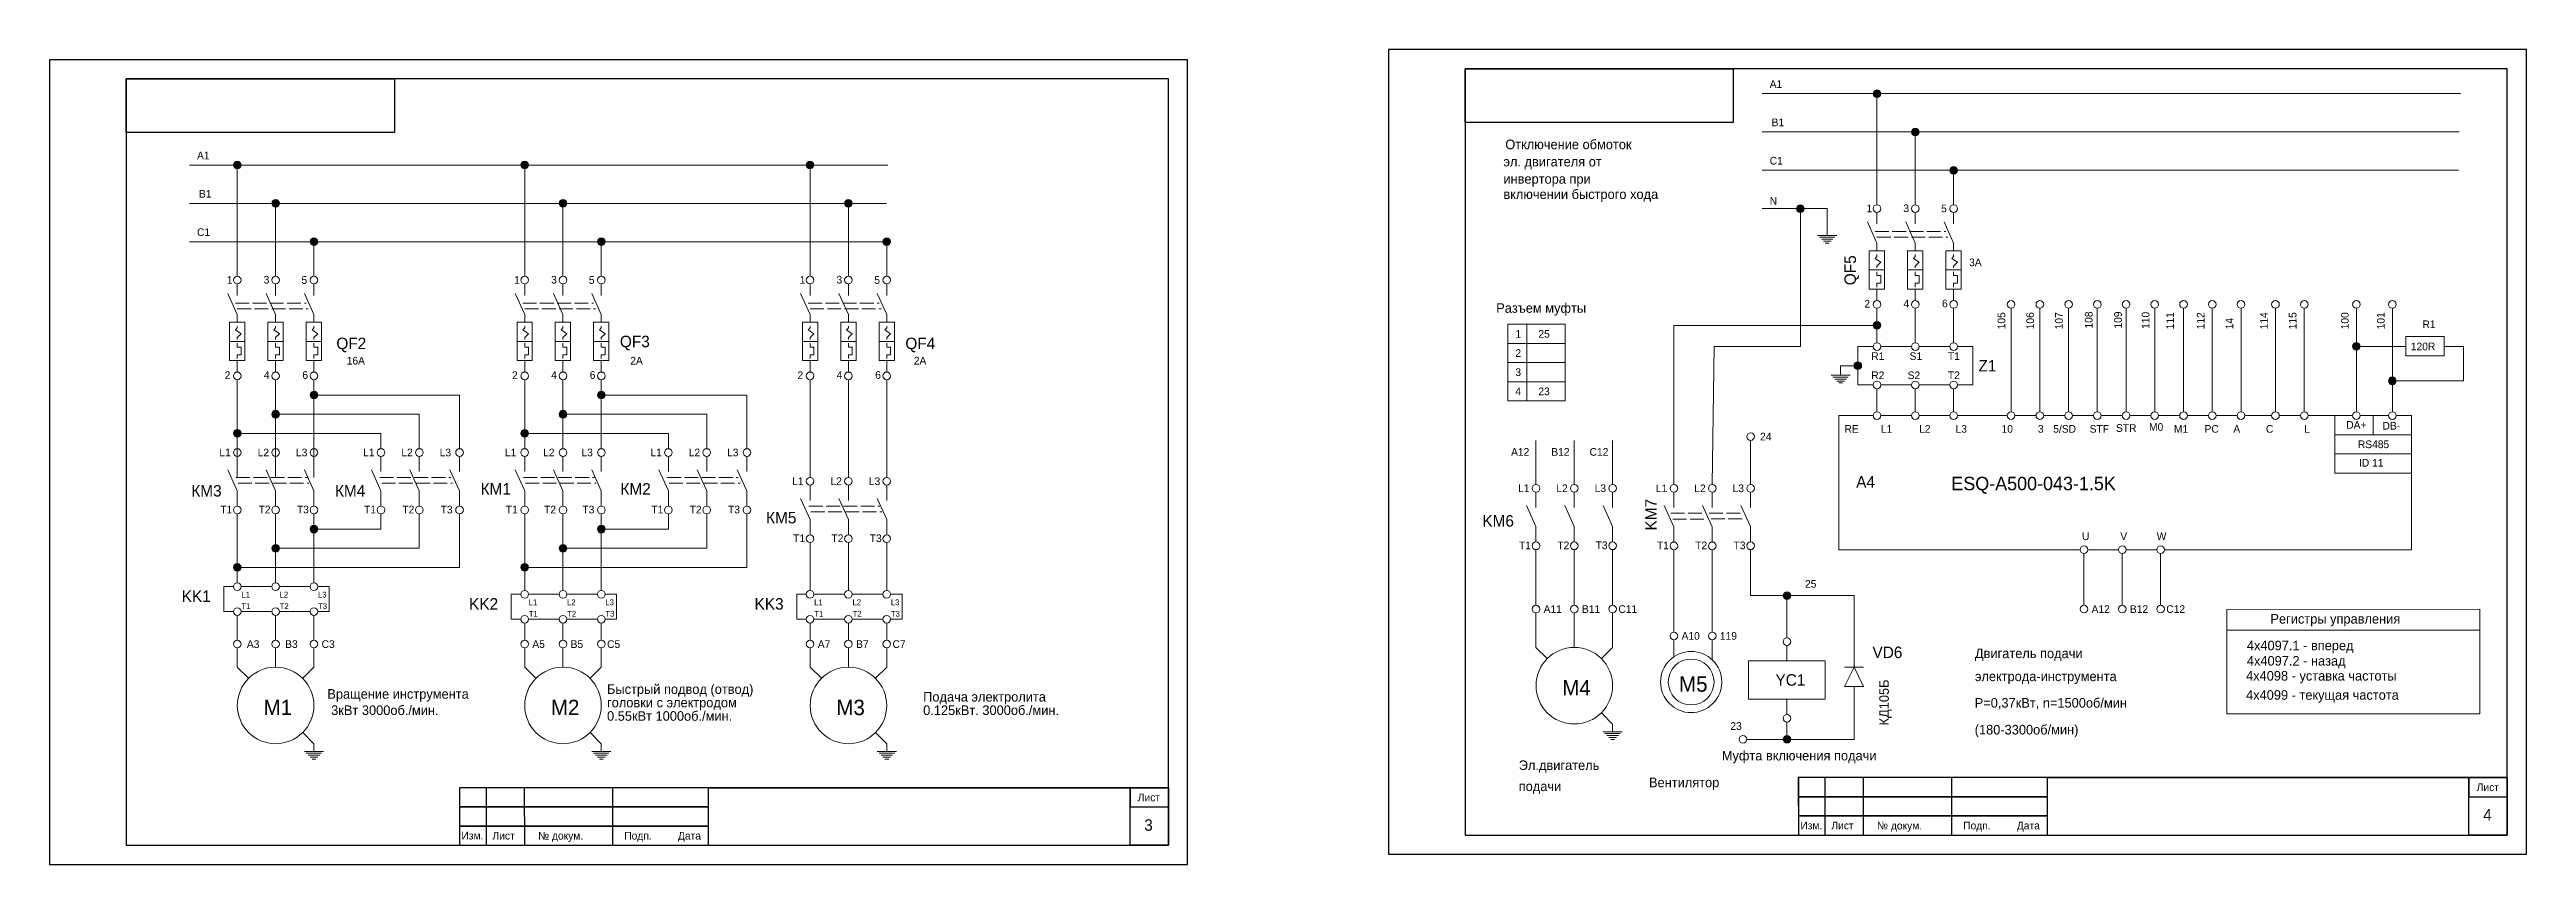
# Model space of a CAD drawing. Header units: millimetres. Extents: x -171 to 3674, y -1112 to 795.
# Drawn here: x 1957 to 2603, y -591 to -379 of the extents above; entities that cross this region are included whole.
import ezdxf

# ---------------------------------------------------------------- set-up
doc = ezdxf.new("R2010")
doc.units = ezdxf.units.MM
doc.linetypes.add('ACAD_ISO02W100', pattern=[15, 12, -3])
for name, color, linetype, lineweight in [('Маркировка', 7, 'Continuous', 25), ('РАМКА', 7, 'Continuous', 30), ('Элементы', 7, 'Continuous', 18)]:
    doc.layers.add(name, color=color, linetype=linetype, lineweight=lineweight)
doc.styles.get("Standard").update_dxf_attribs({"font": 'cad2win.shx'})

msp = doc.modelspace()

# ---------------------------------------------------------------- texts
at = {"layer": 'Маркировка'}
for s, height, p in [('A1', 2, (2405.87, -388.81)), ('B1', 2, (2406.37, -398.81)), ('A1', 2, (1995.44, -407.46)), ('Отключение обмоток', 2.5, (2336.87, -404.81)), ('C1', 2, (2405.87, -408.81)), ('эл. двигателя от', 2.5, (2336.37, -409.31)), ('инвертора при', 2.5, (2336.37, -413.81)), ('B1', 2, (1995.94, -417.46)), ('включении быстрого хода', 2.5, (2336.37, -417.81)), ('N', 2, (2405.87, -419.31)), ('C1', 2, (1995.44, -427.46)), ('3A', 2, (2457.91, -435.35)), ('Разъем муфты', 2.5, (2334.5, -447.5)), ('R1', 2, (2432.37, -459.81)), ('S1', 2, (2442.37, -459.81)), ('T1', 2, (2452.37, -459.81)), ('16A', 2, (2034.49, -461)), ('2A', 2, (2108.49, -461)), ('2A', 2, (2182.49, -461)), ('R2', 2, (2432.37, -464.81)), ('S2', 2, (2441.87, -464.81)), ('T2', 2, (2452.37, -464.81)), ('RE', 2, (2425.37, -478.8)), ('L1', 2, (2434.87, -478.8)), ('L2', 2, (2444.87, -478.8)), ('L3', 2, (2454.37, -478.8)), ('10', 2, (2466.37, -478.8)), ('3', 2, (2475.87, -478.8)), ('5/SD', 2, (2479.87, -478.8)), ('STF', 2, (2489.37, -478.8)), ('STR', 2, (2496.24, -478.57)), ('M0', 2, (2504.87, -478.3)), ('M1', 2, (2511.37, -478.8)), ('PC', 2, (2519.37, -478.8)), ('A', 2, (2526.87, -478.8)), ('C', 2, (2535.37, -478.8)), ('L', 2, (2545.37, -478.8)), ('L1', 2, (2001.26, -484.95)), ('L2', 2, (2011.26, -484.95)), ('L3', 2, (2021.26, -484.95)), ('L1', 2, (2038.76, -484.95)), ('L2', 2, (2048.76, -484.95)), ('L3', 2, (2058.76, -484.95)), ('L1', 2, (2075.76, -484.95)), ('L2', 2, (2085.76, -484.95)), ('L3', 2, (2095.76, -484.95)), ('L1', 2, (2113.76, -484.95)), ('L2', 2, (2123.76, -484.95)), ('L3', 2, (2133.76, -484.95)), ('A12', 2, (2338.37, -484.81)), ('В12', 2, (2348.87, -484.81)), ('С12', 2, (2358.87, -484.81)), ('24', 2, (2403.37, -480.81)), ('L1', 2, (2150.76, -492.45)), ('L2', 2, (2160.76, -492.45)), ('L3', 2, (2170.76, -492.45)), ('L1', 2, (2340.19, -494.3)), ('L2', 2, (2350.19, -494.3)), ('L3', 2, (2360.19, -494.28)), ('L1', 2, (2376.19, -494.31)), ('L2', 2, (2386.19, -494.31)), ('L3', 2, (2396.19, -494.3)), ('T1', 2, (2001.51, -499.84)), ('T2', 2, (2011.51, -499.84)), ('T3', 2, (2021.51, -499.84)), ('T1', 2, (2039.01, -499.84)), ('T2', 2, (2049.01, -499.84)), ('T3', 2, (2059.01, -499.84)), ('T1', 2, (2076.01, -499.84)), ('T2', 2, (2086.01, -499.84)), ('T3', 2, (2096.01, -499.84)), ('T1', 2, (2114.01, -499.84)), ('T2', 2, (2124.01, -499.84)), ('T3', 2, (2134.01, -499.84)), ('T1', 2, (2151.01, -507.34)), ('T2', 2, (2161.01, -507.34)), ('T3', 2, (2171.01, -507.34)), ('T1', 2, (2340.43, -509.19)), ('T2', 2, (2350.43, -509.19)), ('T3', 2, (2360.43, -509.18)), ('T1', 2, (2376.43, -509.2)), ('T2', 2, (2386.43, -509.2)), ('T3', 2, (2396.43, -509.19)), ('U', 2, (2487.37, -506.82)), ('V', 2, (2497.37, -506.82)), ('W', 2, (2506.87, -506.82)), ('T1', 1.5, (2007.02, -524.79)), ('L1', 1.5, (2007, -521.8)), ('T2', 1.5, (2017.02, -524.79)), ('L2', 1.5, (2017, -521.8)), ('T3', 1.5, (2027.02, -524.79)), ('L3', 1.5, (2027, -521.8)), ('L1', 1.5, (2082, -523.8)), ('L2', 1.5, (2092, -523.8)), ('L3', 1.5, (2102, -523.8)), ('L1', 1.5, (2156.5, -523.8)), ('L2', 1.5, (2166.5, -523.8)), ('L3', 1.5, (2176.5, -523.8)), ('25', 2, (2415.08, -519.24)), ('T1', 1.5, (2082.02, -526.79)), ('T2', 1.5, (2092.02, -526.79)), ('T3', 1.5, (2102.02, -526.79)), ('T1', 1.5, (2156.52, -526.79)), ('T2', 1.5, (2166.52, -526.79)), ('T3', 1.5, (2176.52, -526.79)), ('A11', 2, (2346.87, -525.81)), ('В11', 2, (2356.87, -525.81)), ('С11', 2, (2366.37, -525.81)), ('A12', 2, (2489.87, -525.82)), ('В12', 2, (2499.87, -525.82)), ('С12', 2, (2509.37, -525.82)), ('Регистры управления', 2.5, (2536.55, -528.61)), ('A3', 2, (2008.44, -534.96)), ('В3', 2, (2018.44, -534.96)), ('С3', 2, (2027.94, -534.96)), ('A5', 2, (2082.94, -534.96)), ('В5', 2, (2092.94, -534.96)), ('С5', 2, (2102.44, -534.96)), ('A7', 2, (2157.44, -534.96)), ('В7', 2, (2167.44, -534.96)), ('С7', 2, (2176.94, -534.96)), ('A10', 2, (2382.87, -532.82)), ('119', 2, (2392.87, -532.82)), ('Двигатель подачи ', 2.5, (2459.43, -537.62)), ('4х4097.1 - вперед', 2.5, (2530.4, -535.57)), ('электрода-инструмента', 2.5, (2459.43, -543.62)), ('4х4098 - уставка частоты ', 2.5, (2530.19, -543.48)), ('4х4097.2 - назад', 2.5, (2530.4, -539.57)), ('Вращение инструмента', 2.5, (2029.44, -548.21)), ('головки с электродом', 2.5, (2102.44, -550.46)), ('Быстрый подвод (отвод)', 2.5, (2102.44, -546.96)), ('Подача электролита', 2.5, (2184.94, -548.96)), ('Р=0,37кВт, n=1500об/мин', 2.5, (2459.37, -550.54)), ('4х4099 - текущая частота ', 2.5, (2530.19, -548.48)), ('3кВт 3000об./мин.', 2.5, (2030.44, -552.46)), ('0.55кВт 1000об./мин.', 2.5, (2102.44, -553.96)), ('0.125кВт. 3000об./мин.', 2.5, (2184.94, -552.46)), ('23', 2, (2395.61, -556.33)), ('(180-3300об/мин)', 2.5, (2459.37, -557.54)), ('Муфта включения подачи', 2.5, (2393.37, -564.31)), ('Эл.двигатель', 2.5, (2340.37, -566.81)), ('Вентилятор', 2.5, (2374.37, -571.31)), ('подачи', 2.5, (2340.37, -572.31))]:
    msp.add_text(s, height=height, dxfattribs=at).set_placement(p)
for s, height, rotation, p in [('1', 2, 0.4218, (2431.15, -421.28)), ('3', 2, 0.4218, (2440.75, -421.23)), ('5', 2, 0.4218, (2450.62, -421.29)), ('1', 2, 0.4218, (2003.22, -439.93)), ('3', 2, 0.4218, (2012.83, -439.88)), ('5', 2, 0.4218, (2022.69, -439.95)), ('1', 2, 0.4218, (2078.22, -439.93)), ('3', 2, 0.4218, (2087.83, -439.88)), ('5', 2, 0.4218, (2097.69, -439.95)), ('1', 2, 0.4218, (2152.72, -439.93)), ('3', 2, 0.4218, (2162.33, -439.88)), ('5', 2, 0.4218, (2172.19, -439.95)), ('2', 2, 0.4218, (2430.58, -446.15)), ('4', 2, 0.4218, (2440.8, -446.1)), ('6', 2, 0.4218, (2450.85, -446.08)), ('105', 2, 90.4218, (2467.37, -451.81)), ('106', 2, 90.4218, (2474.87, -451.81)), ('107', 2, 90.4218, (2482.37, -451.81)), ('108', 2, 90.4218, (2490.15, -451.62)), ('109', 2, 90.4218, (2497.79, -451.62)), ('110', 2, 90.4218, (2504.99, -451.7)), ('111', 2, 90.4218, (2511.37, -451.81)), ('112', 2, 90.4218, (2519.37, -451.81)), ('14', 2, 90.4218, (2526.87, -451.81)), ('114', 2, 90.4218, (2535.87, -451.81)), ('115', 2, 90.4218, (2543.37, -451.81)), ('100', 2, 90.4218, (2556.99, -451.81)), ('101', 2, 90.4218, (2566.37, -451.81)), ('2', 2, 0.4218, (2002.65, -464.8)), ('4', 2, 0.4218, (2012.87, -464.75)), ('6', 2, 0.4218, (2022.93, -464.74)), ('2', 2, 0.4218, (2077.65, -464.8)), ('4', 2, 0.4218, (2087.87, -464.75)), ('6', 2, 0.4218, (2097.93, -464.74)), ('2', 2, 0.4218, (2152.15, -464.8)), ('4', 2, 0.4218, (2162.37, -464.75)), ('6', 2, 0.4218, (2172.43, -464.74)), ('КД105Б', 2.5, 90, (2436.96, -555.18))]:
    msp.add_text(s, height=height, rotation=rotation, dxfattribs=at).set_placement(p)
at = {"layer": 'РАМКА'}
for s, height, p in [('Лист', 2, (2240.94, -574.96)), ('Лист', 2, (2590.37, -572.31)), ('3', 3, (2242.64, -582.67)), ('Изм.', 2, (2413.87, -582.29)), ('Лист', 2, (2421.96, -582.3)), ('№ докум.', 2, (2433.89, -582.32)), ('Подп.', 2, (2456.37, -582.31)), ('Дата', 2, (2470.37, -582.31)), ('4', 3, (2592.07, -580.02)), ('Изм.', 2, (2064.44, -584.94)), ('Лист', 2, (2072.54, -584.95)), ('№ докум.', 2, (2084.46, -584.97)), ('Подп.', 2, (2106.94, -584.96)), ('Дата', 2, (2120.94, -584.96))]:
    msp.add_text(s, height=height, dxfattribs=at).set_placement(p)
at = {"layer": 'Элементы'}
for s, p in [('QF5', (2428.37, -440.31)), ('KM7', (2376.37, -504.32))]:
    msp.add_text(s, height=3, rotation=90, dxfattribs=at).set_placement(p)
at = {"layer": 'Элементы', "lineweight": 25}
for s, p in [('1', (2339.5, -454)), ('25', (2345.5, -454)), ('2', (2339.5, -459)), ('3', (2339.5, -464)), ('4', (2339.5, -469)), ('23', (2345.5, -469))]:
    msp.add_text(s, height=2, dxfattribs=at).set_placement(p)
at = {"layer": 'Элементы', "ltscale": 0.5}
for s, p in [('R1', (2576.23, -451.51)), ('120R', (2573.18, -457.29)), ('DA+', (2556.33, -477.76)), ('DB-', (2565.81, -478)), ('RS485', (2559.37, -482.82))]:
    msp.add_text(s, height=2, dxfattribs=at).set_placement(p)
at = {"layer": 'Элементы'}
for s, height, p in [('QF2', 3, (2031.79, -456.99)), ('QF3', 3, (2105.79, -456.49)), ('QF4', 3, (2180.29, -456.99)), ('Z1', 3, (2460.37, -462.81)), ('A4', 3, (2428.44, -493.12)), ('ESQ-A500-043-1.5K', 3.5, (2453.27, -493.8)), ('ID 11', 2, (2559.67, -487.64)), ('КМ3', 3, (1993.94, -495.46)), ('КМ4', 3, (2031.44, -495.46)), ('КМ1', 3, (2069.44, -494.96)), ('КМ2', 3, (2105.94, -494.96)), ('КМ5', 3, (2143.94, -502.46)), ('KM6', 3, (2330.87, -503.31)), ('KK1', 3, (1991.44, -522.96)), ('KK2', 3, (2066.44, -524.96)), ('KK3', 3, (2140.94, -524.96)), ('VD6', 3, (2432.69, -537.61)), ('M5', 4, (2382.22, -546.38)), ('YC1', 3, (2407.37, -544.81)), ('M1', 4, (2012.79, -552.49)), ('M2', 4, (2087.79, -552.49)), ('M3', 4, (2162.29, -552.49)), ('M4', 4, (2351.71, -547.34))]:
    msp.add_text(s, height=height, dxfattribs=at).set_placement(p)

# ---------------------------------------------------------------- hatches: boundary and pattern name
at = {"layer": 'Элементы'}
h = msp.add_hatch(color=256, dxfattribs=at)
h.dxf.hatch_style = 1
h.paths.add_polyline_path([(2434.87, -390.31, 1), (2432.87, -390.31, 1)])
h = msp.add_hatch(color=256, dxfattribs=at)
h.dxf.hatch_style = 1
h.paths.add_polyline_path([(2444.87, -400.31, 1), (2442.87, -400.31, 1)])
h = msp.add_hatch(color=256, dxfattribs=at)
h.dxf.hatch_style = 1
h.paths.add_polyline_path([(2006.94, -408.96, 1), (2004.94, -408.96, 1)])
h = msp.add_hatch(color=256, dxfattribs=at)
h.dxf.hatch_style = 1
h.paths.add_polyline_path([(2081.94, -408.96, 1), (2079.94, -408.96, 1)])
h = msp.add_hatch(color=256, dxfattribs=at)
h.dxf.hatch_style = 1
h.paths.add_polyline_path([(2156.44, -408.96, 1), (2154.44, -408.96, 1)])
h = msp.add_hatch(color=256, dxfattribs=at)
h.dxf.hatch_style = 1
h.paths.add_polyline_path([(2454.87, -410.31, 1), (2452.87, -410.31, 1)])
h = msp.add_hatch(color=256, dxfattribs=at)
h.dxf.hatch_style = 1
h.paths.add_polyline_path([(2016.94, -418.96, 1), (2014.94, -418.96, 1)])
h = msp.add_hatch(color=256, dxfattribs=at)
h.dxf.hatch_style = 1
h.paths.add_polyline_path([(2091.94, -418.96, 1), (2089.94, -418.96, 1)])
h = msp.add_hatch(color=256, dxfattribs=at)
h.dxf.hatch_style = 1
h.paths.add_polyline_path([(2166.44, -418.96, 1), (2164.44, -418.96, 1)])
h = msp.add_hatch(color=256, dxfattribs=at)
h.dxf.hatch_style = 1
h.paths.add_polyline_path([(2414.87, -420.31, 1), (2412.87, -420.31, 1)])
h = msp.add_hatch(color=256, dxfattribs=at)
h.dxf.hatch_style = 1
h.paths.add_polyline_path([(2026.94, -428.96, 1), (2024.94, -428.96, 1)])
h = msp.add_hatch(color=256, dxfattribs=at)
h.dxf.hatch_style = 1
h.paths.add_polyline_path([(2101.94, -428.96, 1), (2099.94, -428.96, 1)])
h = msp.add_hatch(color=256, dxfattribs=at)
h.dxf.hatch_style = 1
h.paths.add_polyline_path([(2176.44, -428.96, 1), (2174.44, -428.96, 1)])
h = msp.add_hatch(color=256, dxfattribs=at)
h.dxf.hatch_style = 1
h.paths.add_polyline_path([(2434.87, -450.81, 1), (2432.87, -450.81, 1)])
h = msp.add_hatch(color=256, dxfattribs=at)
h.dxf.hatch_style = 1
h.paths.add_polyline_path([(2559.99, -456.26, 1), (2557.99, -456.26, 1)])
h = msp.add_hatch(color=256, dxfattribs=at)
h.dxf.hatch_style = 1
h.paths.add_polyline_path([(2429.87, -461.31, 1), (2427.87, -461.31, 1)])
h = msp.add_hatch(color=256, dxfattribs=at)
h.dxf.hatch_style = 1
h.paths.add_polyline_path([(2569.37, -465.26, 1), (2567.37, -465.26, 1)])
h = msp.add_hatch(color=256, dxfattribs=at)
h.dxf.hatch_style = 1
h.paths.add_polyline_path([(2026.94, -468.96, 1), (2024.94, -468.96, 1)])
h = msp.add_hatch(color=256, dxfattribs=at)
h.dxf.hatch_style = 1
h.paths.add_polyline_path([(2101.94, -468.96, 1), (2099.94, -468.96, 1)])
h = msp.add_hatch(color=256, dxfattribs=at)
h.dxf.hatch_style = 1
h.paths.add_polyline_path([(2006.94, -478.96, 1), (2004.94, -478.96, 1)])
h = msp.add_hatch(color=256, dxfattribs=at)
h.dxf.hatch_style = 1
h.paths.add_polyline_path([(2016.94, -473.96, 1), (2014.94, -473.96, 1)])
h = msp.add_hatch(color=256, dxfattribs=at)
h.dxf.hatch_style = 1
h.paths.add_polyline_path([(2081.94, -478.96, 1), (2079.94, -478.96, 1)])
h = msp.add_hatch(color=256, dxfattribs=at)
h.dxf.hatch_style = 1
h.paths.add_polyline_path([(2091.94, -473.96, 1), (2089.94, -473.96, 1)])
h = msp.add_hatch(color=256, dxfattribs=at)
h.dxf.hatch_style = 1
h.paths.add_polyline_path([(2026.94, -503.96, 1), (2024.94, -503.96, 1)])
h = msp.add_hatch(color=256, dxfattribs=at)
h.dxf.hatch_style = 1
h.paths.add_polyline_path([(2101.94, -503.96, 1), (2099.94, -503.96, 1)])
h = msp.add_hatch(color=256, dxfattribs=at)
h.dxf.hatch_style = 1
h.paths.add_polyline_path([(2016.94, -508.96, 1), (2014.94, -508.96, 1)])
h = msp.add_hatch(color=256, dxfattribs=at)
h.dxf.hatch_style = 1
h.paths.add_polyline_path([(2091.94, -508.96, 1), (2089.94, -508.96, 1)])
h = msp.add_hatch(color=256, dxfattribs=at)
h.dxf.hatch_style = 1
h.paths.add_polyline_path([(2006.94, -513.96, 1), (2004.94, -513.96, 1)])
h = msp.add_hatch(color=256, dxfattribs=at)
h.dxf.hatch_style = 1
h.paths.add_polyline_path([(2081.94, -513.96, 1), (2079.94, -513.96, 1)])
h = msp.add_hatch(color=256, dxfattribs=at)
h.dxf.hatch_style = 1
h.paths.add_polyline_path([(2411.37, -521.31, 1), (2409.37, -521.31, 1)])
h = msp.add_hatch(color=256, dxfattribs=at)
h.dxf.hatch_style = 1
h.paths.add_polyline_path([(2411.37, -558.81, 1), (2409.37, -558.81, 1)])

# ---------------------------------------------------------------- linework, layer by layer
at = {"layer": 'РАМКА'}
for p, q in [((2248.94, -386.46), (1976.94, -386.46)), ((1976.94, -386.46), (1976.94, -586.46)), ((2248.94, -586.46), (2248.94, -386.46)), ((2598.37, -383.81), (2326.37, -383.81)), ((2326.37, -383.81), (2326.37, -583.81)), ((2598.37, -583.81), (2598.37, -383.81)), ((1976.94, -586.46), (2248.94, -586.46)), ((2063.94, -586.46), (2248.94, -586.46)), ((2063.94, -586.46), (2248.94, -586.46)), ((2063.94, -586.46), (2248.94, -586.46)), ((2326.37, -583.81), (2598.37, -583.81)), ((2413.37, -583.81), (2598.37, -583.81)), ((2413.37, -583.81), (2598.37, -583.81)), ((2413.37, -583.81), (2598.37, -583.81))]:
    msp.add_line(p, q, dxfattribs=at)
at = {"layer": 'РАМКА', "lineweight": 35}
for p, q in [((2478.37, -568.81), (2598.37, -568.81)), ((2128.94, -571.46), (2248.94, -571.46))]:
    msp.add_line(p, q, dxfattribs=at)
at = {"layer": 'РАМКА'}
for points in [[(2603.37, -378.81), (2306.37, -378.81), (2306.37, -588.81), (2603.37, -588.81)], [(2253.94, -381.46), (1956.94, -381.46), (1956.94, -591.46), (2253.94, -591.46)], [(2046.94, -386.46), (2046.94, -400.46), (1976.94, -400.46), (1976.94, -386.46)], [(2396.37, -383.81), (2396.37, -397.81), (2326.37, -397.81), (2326.37, -383.81)], [(2413.37, -583.81), (2430.37, -583.81), (2430.34, -568.81), (2413.34, -568.81)], [(2413.37, -573.81), (2478.37, -573.81), (2478.37, -568.81), (2413.37, -568.81)], [(2413.37, -583.81), (2420.37, -583.81), (2420.37, -568.81), (2413.37, -568.81)], [(2413.37, -583.81), (2453.37, -583.81), (2453.37, -568.81), (2413.37, -568.81)], [(2598.37, -583.81), (2588.37, -583.81), (2588.37, -568.81), (2598.37, -568.81)], [(2598.37, -568.81), (2588.37, -568.81), (2588.37, -573.81), (2598.37, -573.81)], [(2063.94, -586.46), (2080.94, -586.46), (2080.92, -571.46), (2063.92, -571.46)], [(2063.94, -576.46), (2128.94, -576.46), (2128.94, -571.46), (2063.94, -571.46)], [(2063.94, -586.46), (2070.94, -586.46), (2070.94, -571.46), (2063.94, -571.46)], [(2063.94, -586.46), (2103.94, -586.46), (2103.94, -571.46), (2063.94, -571.46)], [(2248.94, -586.46), (2238.94, -586.46), (2238.94, -571.46), (2248.94, -571.46)], [(2248.94, -571.46), (2238.94, -571.46), (2238.94, -576.46), (2248.94, -576.46)], [(2413.37, -578.81), (2478.37, -578.81), (2478.37, -573.81), (2413.37, -573.81)], [(2063.94, -581.46), (2128.94, -581.46), (2128.94, -576.46), (2063.94, -576.46)], [(2063.94, -586.46), (2128.94, -586.46), (2128.94, -581.46), (2063.94, -581.46)], [(2413.37, -583.81), (2478.37, -583.81), (2478.37, -578.81), (2413.37, -578.81)]]:
    msp.add_lwpolyline(points, close=True, dxfattribs=at)
at = {"layer": 'Элементы', "lineweight": 15}
for p, q in [((2403.87, -390.31), (2586.17, -390.31)), ((2433.87, -419.31), (2433.87, -390.31)), ((2403.87, -400.31), (2585.84, -400.31)), ((2443.87, -419.31), (2443.87, -400.31)), ((1993.44, -408.96), (2175.74, -408.96)), ((2005.94, -437.96), (2005.94, -408.96)), ((2080.94, -437.96), (2080.94, -408.96)), ((2155.44, -437.96), (2155.44, -408.96)), ((2403.87, -410.31), (2585.67, -410.31)), ((2453.87, -419.31), (2453.87, -410.31)), ((1993.44, -418.96), (2175.41, -418.96)), ((2015.94, -437.96), (2015.94, -418.96)), ((2090.94, -437.96), (2090.94, -418.96)), ((2165.44, -437.96), (2165.44, -418.96)), ((2403.87, -420.31), (2420.87, -420.31)), ((2413.87, -456.31), (2413.87, -420.31)), ((2420.87, -420.31), (2420.87, -425.31)), ((1993.44, -428.96), (2175.25, -428.96)), ((2025.94, -437.96), (2025.94, -428.96)), ((2100.94, -437.96), (2100.94, -428.96)), ((2175.44, -437.96), (2175.44, -428.96)), ((2380.87, -492.32), (2380.87, -450.81)), ((2380.87, -450.81), (2433.87, -450.81)), ((2433.87, -446.31), (2433.87, -455.31)), ((2443.87, -446.31), (2443.87, -455.31)), ((2453.87, -446.31), (2453.87, -455.31)), ((2468.87, -446.31), (2468.87, -473.32)), ((2476.37, -446.31), (2476.37, -473.32)), ((2483.87, -446.31), (2483.87, -473.32)), ((2491.37, -446.31), (2491.37, -473.32)), ((2498.87, -446.31), (2498.87, -473.32)), ((2506.37, -446.31), (2506.37, -473.32)), ((2513.87, -446.31), (2513.87, -473.32)), ((2521.37, -446.31), (2521.37, -473.32)), ((2528.87, -446.31), (2528.87, -473.32)), ((2537.87, -446.31), (2537.87, -473.32)), ((2545.37, -446.31), (2545.37, -473.32)), ((2558.99, -446.31), (2558.99, -473.32)), ((2568.37, -446.31), (2568.37, -473.32)), ((2390.87, -492.32), (2391.37, -456.31)), ((2391.37, -456.31), (2413.87, -456.31)), ((2558.99, -456.26), (2571.9, -456.26)), ((2581.9, -456.26), (2586.94, -456.26)), ((2586.94, -456.26), (2586.94, -465.26)), ((2005.94, -490.46), (2005.94, -464.96)), ((2015.94, -490.46), (2015.94, -464.96)), ((2025.94, -490.46), (2025.94, -464.96)), ((2080.94, -482.96), (2080.94, -464.96)), ((2090.94, -482.96), (2090.94, -464.96)), ((2100.94, -482.96), (2100.94, -464.96)), ((2155.44, -490.46), (2155.44, -464.96)), ((2165.44, -490.46), (2165.44, -464.96)), ((2175.44, -490.46), (2175.44, -464.96)), ((2424.37, -463.81), (2424.37, -461.31)), ((2424.37, -461.31), (2428.87, -461.31)), ((2586.94, -465.26), (2568.37, -465.26)), ((2025.94, -468.96), (2063.94, -468.96)), ((2063.94, -482.96), (2063.94, -468.96)), ((2100.94, -468.96), (2138.94, -468.96)), ((2138.94, -482.96), (2138.94, -468.96)), ((2433.87, -473.32), (2433.87, -467.31)), ((2443.87, -473.32), (2443.87, -467.31)), ((2453.87, -473.32), (2453.87, -467.31)), ((2015.94, -473.96), (2053.44, -473.96)), ((2053.44, -482.96), (2053.44, -473.96)), ((2090.94, -473.96), (2128.44, -473.96)), ((2128.44, -482.96), (2128.44, -473.96)), ((2005.94, -478.96), (2043.44, -478.96)), ((2043.44, -482.96), (2043.44, -478.96)), ((2080.94, -478.96), (2118.44, -478.96)), ((2118.44, -482.96), (2118.44, -478.96)), ((2344.87, -480.81), (2344.87, -492.31)), ((2354.87, -480.81), (2354.87, -492.31)), ((2364.87, -480.81), (2364.87, -492.31)), ((2400.87, -480.81), (2400.87, -492.31)), ((2005.94, -499.96), (2005.94, -517.96)), ((2015.94, -499.96), (2015.94, -517.96)), ((2025.94, -499.96), (2025.94, -517.96)), ((2025.94, -503.96), (2043.44, -503.96)), ((2043.44, -499.96), (2043.44, -503.96)), ((2053.44, -499.96), (2053.44, -508.96)), ((2063.94, -499.96), (2063.94, -513.96)), ((2080.94, -499.96), (2080.94, -519.96)), ((2090.94, -499.96), (2090.94, -519.96)), ((2100.94, -499.96), (2100.94, -519.96)), ((2100.94, -503.96), (2118.44, -503.96)), ((2118.44, -499.96), (2118.44, -503.96)), ((2128.44, -499.96), (2128.44, -508.96)), ((2138.94, -499.96), (2138.94, -513.96)), ((2015.94, -508.96), (2053.44, -508.96)), ((2090.94, -508.96), (2128.44, -508.96)), ((2155.44, -507.46), (2155.44, -519.96)), ((2165.44, -507.46), (2165.44, -519.96)), ((2175.44, -507.46), (2175.44, -519.96)), ((2344.87, -509.31), (2344.87, -523.81)), ((2354.87, -509.31), (2354.87, -523.81)), ((2364.87, -509.31), (2364.87, -523.81)), ((2380.87, -509.32), (2380.87, -530.82)), ((2390.87, -509.32), (2390.87, -530.82)), ((2400.87, -509.31), (2400.87, -521.31)), ((2487.87, -510.32), (2487.87, -523.82)), ((2497.87, -510.32), (2497.87, -523.82)), ((2507.87, -510.32), (2507.87, -523.82)), ((2005.94, -513.96), (2063.94, -513.96)), ((2080.94, -513.96), (2138.94, -513.96)), ((2400.87, -521.31), (2427.87, -521.31)), ((2410.37, -521.31), (2410.37, -532.31)), ((2427.87, -540), (2427.87, -521.31)), ((2005.94, -526.46), (2005.94, -532.96)), ((2015.94, -526.46), (2015.94, -532.96)), ((2025.94, -526.46), (2025.94, -532.96)), ((2080.94, -528.46), (2080.94, -532.96)), ((2090.94, -528.46), (2090.94, -532.96)), ((2100.94, -528.46), (2100.94, -532.96)), ((2155.44, -528.46), (2155.44, -532.96)), ((2165.44, -528.46), (2165.44, -532.96)), ((2175.44, -528.46), (2175.44, -532.96)), ((2410.37, -534.31), (2410.37, -538.31)), ((2425.37, -540), (2430.37, -540)), ((2427.87, -540), (2425.37, -545)), ((2427.87, -540), (2430.37, -545)), ((2410.37, -548.31), (2410.37, -552.31)), ((2425.37, -545), (2430.37, -545)), ((2427.87, -558.81), (2427.87, -545)), ((2410.37, -554.31), (2410.37, -558.81)), ((2410.37, -558.81), (2399.87, -558.81)), ((2410.37, -558.81), (2427.87, -558.81))]:
    msp.add_line(p, q, dxfattribs=at)
at = {"layer": 'Элементы'}
for p, q in [((2420.87, -425.31), (2420.87, -427.31)), ((2433.87, -429.31), (2431.37, -423.81)), ((2433.87, -424.31), (2433.87, -421.31)), ((2443.87, -429.31), (2441.37, -423.81)), ((2443.87, -424.31), (2443.87, -421.31)), ((2453.87, -429.31), (2451.37, -423.81)), ((2453.87, -424.31), (2453.87, -421.31)), ((2418.37, -427.31), (2423.37, -427.31)), ((2418.87, -427.81), (2422.87, -427.81)), ((2419.37, -428.31), (2422.37, -428.31)), ((2419.87, -428.81), (2421.87, -428.81)), ((2420.37, -429.31), (2421.37, -429.31)), ((2433.37, -433.31), (2433.87, -432.81)), ((2433.87, -431.31), (2433.87, -429.31)), ((2433.87, -432.81), (2433.87, -432.31)), ((2443.37, -433.31), (2443.87, -432.81)), ((2443.87, -431.31), (2443.87, -429.31)), ((2443.87, -432.81), (2443.87, -432.31)), ((2453.37, -433.31), (2453.87, -432.81)), ((2453.87, -431.31), (2453.87, -429.31)), ((2453.87, -432.81), (2453.87, -432.31)), ((2431.87, -436.31), (2435.87, -436.31)), ((2434.87, -434.31), (2433.37, -433.31)), ((2433.87, -435.31), (2434.87, -434.31)), ((2433.87, -435.81), (2433.87, -435.31)), ((2433.87, -437.81), (2433.87, -436.81)), ((2434.87, -437.81), (2433.87, -437.81)), ((2434.87, -439.81), (2434.87, -437.81)), ((2441.87, -436.31), (2445.87, -436.31)), ((2444.87, -434.31), (2443.37, -433.31)), ((2443.87, -435.31), (2444.87, -434.31)), ((2443.87, -435.81), (2443.87, -435.31)), ((2443.87, -437.81), (2443.87, -436.81)), ((2444.87, -437.81), (2443.87, -437.81)), ((2444.87, -439.81), (2444.87, -437.81)), ((2451.87, -436.31), (2455.87, -436.31)), ((2454.87, -434.31), (2453.37, -433.31)), ((2453.87, -435.31), (2454.87, -434.31)), ((2453.87, -435.81), (2453.87, -435.31)), ((2453.87, -437.81), (2453.87, -436.81)), ((2454.87, -437.81), (2453.87, -437.81)), ((2454.87, -439.81), (2454.87, -437.81)), ((2005.94, -447.96), (2003.44, -442.46)), ((2005.94, -442.96), (2005.94, -439.96)), ((2015.94, -447.96), (2013.44, -442.46)), ((2015.94, -442.96), (2015.94, -439.96)), ((2025.94, -447.96), (2023.44, -442.46)), ((2025.94, -442.96), (2025.94, -439.96)), ((2080.94, -447.96), (2078.44, -442.46)), ((2080.94, -442.96), (2080.94, -439.96)), ((2090.94, -447.96), (2088.44, -442.46)), ((2090.94, -442.96), (2090.94, -439.96)), ((2100.94, -447.96), (2098.44, -442.46)), ((2100.94, -442.96), (2100.94, -439.96)), ((2155.44, -447.96), (2152.94, -442.46)), ((2155.44, -442.96), (2155.44, -439.96)), ((2165.44, -447.96), (2162.94, -442.46)), ((2165.44, -442.96), (2165.44, -439.96)), ((2175.44, -447.96), (2172.94, -442.46)), ((2175.44, -442.96), (2175.44, -439.96)), ((2433.87, -440.81), (2433.87, -439.81)), ((2433.87, -439.81), (2434.87, -439.81)), ((2433.87, -444.31), (2433.87, -441.31)), ((2443.87, -440.81), (2443.87, -439.81)), ((2443.87, -439.81), (2444.87, -439.81)), ((2443.87, -444.31), (2443.87, -441.31)), ((2453.87, -440.81), (2453.87, -439.81)), ((2453.87, -439.81), (2454.87, -439.81)), ((2453.87, -444.31), (2453.87, -441.31)), ((2005.44, -451.96), (2005.94, -451.46)), ((2006.94, -452.96), (2005.44, -451.96)), ((2005.94, -449.96), (2005.94, -447.96)), ((2005.94, -451.46), (2005.94, -450.96)), ((2015.44, -451.96), (2015.94, -451.46)), ((2016.94, -452.96), (2015.44, -451.96)), ((2015.94, -449.96), (2015.94, -447.96)), ((2015.94, -451.46), (2015.94, -450.96)), ((2025.44, -451.96), (2025.94, -451.46)), ((2026.94, -452.96), (2025.44, -451.96)), ((2025.94, -449.96), (2025.94, -447.96)), ((2025.94, -451.46), (2025.94, -450.96)), ((2080.44, -451.96), (2080.94, -451.46)), ((2081.94, -452.96), (2080.44, -451.96)), ((2080.94, -449.96), (2080.94, -447.96)), ((2080.94, -451.46), (2080.94, -450.96)), ((2090.44, -451.96), (2090.94, -451.46)), ((2091.94, -452.96), (2090.44, -451.96)), ((2090.94, -449.96), (2090.94, -447.96)), ((2090.94, -451.46), (2090.94, -450.96)), ((2100.44, -451.96), (2100.94, -451.46)), ((2101.94, -452.96), (2100.44, -451.96)), ((2100.94, -449.96), (2100.94, -447.96)), ((2100.94, -451.46), (2100.94, -450.96)), ((2154.94, -451.96), (2155.44, -451.46)), ((2156.44, -452.96), (2154.94, -451.96)), ((2155.44, -449.96), (2155.44, -447.96)), ((2155.44, -451.46), (2155.44, -450.96)), ((2164.94, -451.96), (2165.44, -451.46)), ((2166.44, -452.96), (2164.94, -451.96)), ((2165.44, -449.96), (2165.44, -447.96)), ((2165.44, -451.46), (2165.44, -450.96)), ((2174.94, -451.96), (2175.44, -451.46)), ((2176.44, -452.96), (2174.94, -451.96)), ((2175.44, -449.96), (2175.44, -447.96)), ((2175.44, -451.46), (2175.44, -450.96)), ((2003.94, -454.96), (2007.94, -454.96)), ((2005.94, -453.96), (2006.94, -452.96)), ((2005.94, -454.46), (2005.94, -453.96)), ((2005.94, -456.46), (2005.94, -455.46)), ((2006.94, -456.46), (2005.94, -456.46)), ((2005.94, -459.46), (2005.94, -458.46)), ((2005.94, -458.46), (2006.94, -458.46)), ((2006.94, -458.46), (2006.94, -456.46)), ((2013.94, -454.96), (2017.94, -454.96)), ((2015.94, -453.96), (2016.94, -452.96)), ((2015.94, -454.46), (2015.94, -453.96)), ((2015.94, -456.46), (2015.94, -455.46)), ((2016.94, -456.46), (2015.94, -456.46)), ((2015.94, -459.46), (2015.94, -458.46)), ((2015.94, -458.46), (2016.94, -458.46)), ((2016.94, -458.46), (2016.94, -456.46)), ((2023.94, -454.96), (2027.94, -454.96)), ((2025.94, -453.96), (2026.94, -452.96)), ((2025.94, -454.46), (2025.94, -453.96)), ((2025.94, -456.46), (2025.94, -455.46)), ((2026.94, -456.46), (2025.94, -456.46)), ((2025.94, -459.46), (2025.94, -458.46)), ((2025.94, -458.46), (2026.94, -458.46)), ((2026.94, -458.46), (2026.94, -456.46)), ((2078.94, -454.96), (2082.94, -454.96)), ((2080.94, -453.96), (2081.94, -452.96)), ((2080.94, -454.46), (2080.94, -453.96)), ((2080.94, -456.46), (2080.94, -455.46)), ((2081.94, -456.46), (2080.94, -456.46)), ((2080.94, -459.46), (2080.94, -458.46)), ((2080.94, -458.46), (2081.94, -458.46)), ((2081.94, -458.46), (2081.94, -456.46)), ((2088.94, -454.96), (2092.94, -454.96)), ((2090.94, -453.96), (2091.94, -452.96)), ((2090.94, -454.46), (2090.94, -453.96)), ((2090.94, -456.46), (2090.94, -455.46)), ((2091.94, -456.46), (2090.94, -456.46)), ((2090.94, -459.46), (2090.94, -458.46)), ((2090.94, -458.46), (2091.94, -458.46)), ((2091.94, -458.46), (2091.94, -456.46)), ((2098.94, -454.96), (2102.94, -454.96)), ((2100.94, -453.96), (2101.94, -452.96)), ((2100.94, -454.46), (2100.94, -453.96)), ((2100.94, -456.46), (2100.94, -455.46)), ((2101.94, -456.46), (2100.94, -456.46)), ((2100.94, -459.46), (2100.94, -458.46)), ((2100.94, -458.46), (2101.94, -458.46)), ((2101.94, -458.46), (2101.94, -456.46)), ((2153.44, -454.96), (2157.44, -454.96)), ((2155.44, -453.96), (2156.44, -452.96)), ((2155.44, -454.46), (2155.44, -453.96)), ((2155.44, -456.46), (2155.44, -455.46)), ((2156.44, -456.46), (2155.44, -456.46)), ((2155.44, -459.46), (2155.44, -458.46)), ((2155.44, -458.46), (2156.44, -458.46)), ((2156.44, -458.46), (2156.44, -456.46)), ((2163.44, -454.96), (2167.44, -454.96)), ((2165.44, -453.96), (2166.44, -452.96)), ((2165.44, -454.46), (2165.44, -453.96)), ((2165.44, -456.46), (2165.44, -455.46)), ((2166.44, -456.46), (2165.44, -456.46)), ((2165.44, -459.46), (2165.44, -458.46)), ((2165.44, -458.46), (2166.44, -458.46)), ((2166.44, -458.46), (2166.44, -456.46)), ((2173.44, -454.96), (2177.44, -454.96)), ((2175.44, -453.96), (2176.44, -452.96)), ((2175.44, -454.46), (2175.44, -453.96)), ((2175.44, -456.46), (2175.44, -455.46)), ((2176.44, -456.46), (2175.44, -456.46)), ((2175.44, -459.46), (2175.44, -458.46)), ((2175.44, -458.46), (2176.44, -458.46)), ((2176.44, -458.46), (2176.44, -456.46)), ((2005.94, -462.96), (2005.94, -459.96)), ((2015.94, -462.96), (2015.94, -459.96)), ((2025.94, -462.96), (2025.94, -459.96)), ((2080.94, -462.96), (2080.94, -459.96)), ((2090.94, -462.96), (2090.94, -459.96)), ((2100.94, -462.96), (2100.94, -459.96)), ((2155.44, -462.96), (2155.44, -459.96)), ((2165.44, -462.96), (2165.44, -459.96)), ((2175.44, -462.96), (2175.44, -459.96)), ((2421.87, -463.81), (2426.87, -463.81)), ((2422.37, -464.31), (2426.37, -464.31)), ((2422.87, -464.81), (2425.87, -464.81)), ((2423.37, -465.31), (2425.37, -465.31)), ((2423.87, -465.81), (2424.87, -465.81)), ((2005.94, -493.96), (2003.44, -488.46)), ((2005.94, -488.96), (2005.94, -484.96)), ((2015.94, -493.96), (2013.44, -488.46)), ((2015.94, -488.96), (2015.94, -484.96)), ((2025.94, -493.96), (2023.44, -488.46)), ((2025.94, -488.96), (2025.94, -484.96)), ((2043.44, -493.96), (2040.94, -488.46)), ((2043.44, -488.96), (2043.44, -484.96)), ((2053.44, -493.96), (2050.94, -488.46)), ((2053.44, -488.96), (2053.44, -484.96)), ((2063.94, -493.96), (2061.44, -488.46)), ((2063.94, -488.96), (2063.94, -484.96)), ((2080.94, -493.96), (2078.44, -488.46)), ((2080.94, -488.96), (2080.94, -484.96)), ((2090.94, -493.96), (2088.44, -488.46)), ((2090.94, -488.96), (2090.94, -484.96)), ((2100.94, -493.96), (2098.44, -488.46)), ((2100.94, -488.96), (2100.94, -484.96)), ((2118.44, -493.96), (2115.94, -488.46)), ((2118.44, -488.96), (2118.44, -484.96)), ((2128.44, -493.96), (2125.94, -488.46)), ((2128.44, -488.96), (2128.44, -484.96)), ((2138.94, -493.96), (2136.44, -488.46)), ((2138.94, -488.96), (2138.94, -484.96)), ((2005.94, -497.96), (2005.94, -493.96)), ((2015.94, -497.96), (2015.94, -493.96)), ((2025.94, -497.96), (2025.94, -493.96)), ((2043.44, -497.96), (2043.44, -493.96)), ((2053.44, -497.96), (2053.44, -493.96)), ((2063.94, -497.96), (2063.94, -493.96)), ((2080.94, -497.96), (2080.94, -493.96)), ((2090.94, -497.96), (2090.94, -493.96)), ((2100.94, -497.96), (2100.94, -493.96)), ((2118.44, -497.96), (2118.44, -493.96)), ((2128.44, -497.96), (2128.44, -493.96)), ((2138.94, -497.96), (2138.94, -493.96)), ((2155.44, -501.46), (2152.94, -495.96)), ((2155.44, -496.46), (2155.44, -492.46)), ((2165.44, -501.46), (2162.94, -495.96)), ((2165.44, -496.46), (2165.44, -492.46)), ((2175.44, -501.46), (2172.94, -495.96)), ((2175.44, -496.46), (2175.44, -492.46)), ((2344.87, -498.31), (2344.87, -494.31)), ((2354.87, -498.31), (2354.87, -494.31)), ((2364.87, -498.31), (2364.87, -494.31)), ((2380.87, -498.32), (2380.87, -494.32)), ((2390.87, -498.32), (2390.87, -494.32)), ((2400.87, -498.31), (2400.87, -494.31)), ((2155.44, -505.46), (2155.44, -501.46)), ((2165.44, -505.46), (2165.44, -501.46)), ((2175.44, -505.46), (2175.44, -501.46)), ((2344.87, -503.31), (2342.37, -497.81)), ((2344.87, -507.31), (2344.87, -503.31)), ((2354.87, -503.31), (2352.37, -497.81)), ((2354.87, -507.31), (2354.87, -503.31)), ((2364.87, -503.31), (2362.37, -497.81)), ((2364.87, -507.31), (2364.87, -503.31)), ((2380.87, -503.32), (2378.37, -497.82)), ((2380.87, -507.32), (2380.87, -503.32)), ((2390.87, -503.32), (2388.37, -497.82)), ((2390.87, -507.32), (2390.87, -503.32)), ((2400.87, -503.31), (2398.37, -497.81)), ((2400.87, -507.31), (2400.87, -503.31)), ((2344.87, -534.81), (2344.87, -525.81)), ((2354.87, -534.81), (2354.87, -525.81)), ((2364.87, -534.81), (2364.87, -525.81)), ((2005.94, -539.96), (2005.94, -534.96)), ((2015.94, -539.96), (2015.94, -534.96)), ((2025.94, -539.96), (2025.94, -534.96)), ((2080.94, -539.96), (2080.94, -534.96)), ((2090.94, -539.96), (2090.94, -534.96)), ((2100.94, -539.96), (2100.94, -534.96)), ((2155.44, -539.96), (2155.44, -534.96)), ((2165.44, -539.96), (2165.44, -534.96)), ((2175.44, -539.96), (2175.44, -534.96)), ((2347.8, -537.74), (2344.87, -534.81)), ((2361.94, -537.74), (2364.87, -534.81)), ((2380.83, -537.28), (2380.87, -532.82)), ((2390.82, -538), (2390.87, -532.82)), ((2008.87, -542.89), (2005.94, -539.96)), ((2023.01, -542.89), (2025.94, -539.96)), ((2083.87, -542.89), (2080.94, -539.96)), ((2098.01, -542.89), (2100.94, -539.96)), ((2158.37, -542.89), (2155.44, -539.96)), ((2172.51, -542.89), (2175.44, -539.96)), ((2361.94, -551.88), (2364.87, -554.81)), ((2364.87, -554.81), (2364.87, -556.81)), ((2023.01, -557.03), (2025.94, -559.96)), ((2023.44, -561.96), (2028.44, -561.96)), ((2025.94, -559.96), (2025.94, -561.96)), ((2098.01, -557.03), (2100.94, -559.96)), ((2098.44, -561.96), (2103.44, -561.96)), ((2100.94, -559.96), (2100.94, -561.96)), ((2172.51, -557.03), (2175.44, -559.96)), ((2172.94, -561.96), (2177.94, -561.96)), ((2175.44, -559.96), (2175.44, -561.96)), ((2362.37, -556.81), (2367.37, -556.81)), ((2362.87, -557.31), (2366.87, -557.31)), ((2363.37, -557.81), (2366.37, -557.81)), ((2363.87, -558.31), (2365.87, -558.31)), ((2364.37, -558.81), (2365.37, -558.81)), ((2023.94, -562.46), (2027.94, -562.46)), ((2024.44, -562.96), (2027.44, -562.96)), ((2024.94, -563.46), (2026.94, -563.46)), ((2025.44, -563.96), (2026.44, -563.96)), ((2098.94, -562.46), (2102.94, -562.46)), ((2099.44, -562.96), (2102.44, -562.96)), ((2099.94, -563.46), (2101.94, -563.46)), ((2100.44, -563.96), (2101.44, -563.96)), ((2173.44, -562.46), (2177.44, -562.46)), ((2173.94, -562.96), (2176.94, -562.96)), ((2174.44, -563.46), (2176.44, -563.46)), ((2174.94, -563.96), (2175.94, -563.96))]:
    msp.add_line(p, q, dxfattribs=at)
at = {"layer": 'Элементы', "linetype": 'ACAD_ISO02W100', "lineweight": 15, "ltscale": 0.3}
for p, q in [((2433.37, -426.31), (2451.87, -426.31)), ((2433.87, -427.81), (2452.37, -427.81)), ((2005.44, -444.96), (2023.94, -444.96)), ((2080.44, -444.96), (2098.94, -444.96)), ((2154.94, -444.96), (2173.44, -444.96)), ((2005.94, -446.46), (2024.44, -446.46)), ((2080.94, -446.46), (2099.44, -446.46)), ((2155.44, -446.46), (2173.94, -446.46)), ((2005.64, -490.46), (2024.14, -490.46)), ((2043.14, -490.46), (2061.64, -490.46)), ((2080.64, -490.46), (2099.14, -490.46)), ((2118.14, -490.46), (2136.64, -490.46)), ((2006.14, -491.96), (2024.64, -491.96)), ((2043.64, -491.96), (2062.14, -491.96)), ((2081.14, -491.96), (2099.64, -491.96)), ((2118.64, -491.96), (2137.14, -491.96)), ((2155.14, -497.96), (2173.64, -497.96)), ((2155.64, -499.46), (2174.14, -499.46)), ((2380.07, -499.82), (2388.87, -499.82)), ((2380.57, -501.32), (2389.37, -501.32)), ((2390.07, -499.81), (2398.87, -499.81)), ((2390.57, -501.31), (2399.37, -501.31))]:
    msp.add_line(p, q, dxfattribs=at)
at = {"layer": 'Элементы'}
for points in [[(2431.87, -441.31), (2431.87, -431.31), (2435.87, -431.31), (2435.87, -441.31)], [(2441.87, -441.31), (2441.87, -431.31), (2445.87, -431.31), (2445.87, -441.31)], [(2451.87, -441.31), (2451.87, -431.31), (2455.87, -431.31), (2455.87, -441.31)], [(2003.94, -459.96), (2003.94, -449.96), (2007.94, -449.96), (2007.94, -459.96)], [(2013.94, -459.96), (2013.94, -449.96), (2017.94, -449.96), (2017.94, -459.96)], [(2023.94, -459.96), (2023.94, -449.96), (2027.94, -449.96), (2027.94, -459.96)], [(2078.94, -459.96), (2078.94, -449.96), (2082.94, -449.96), (2082.94, -459.96)], [(2088.94, -459.96), (2088.94, -449.96), (2092.94, -449.96), (2092.94, -459.96)], [(2098.94, -459.96), (2098.94, -449.96), (2102.94, -449.96), (2102.94, -459.96)], [(2153.44, -459.96), (2153.44, -449.96), (2157.44, -449.96), (2157.44, -459.96)], [(2163.44, -459.96), (2163.44, -449.96), (2167.44, -449.96), (2167.44, -459.96)], [(2173.44, -459.96), (2173.44, -449.96), (2177.44, -449.96), (2177.44, -459.96)]]:
    msp.add_lwpolyline(points, close=True, dxfattribs=at)
at = {"layer": 'Элементы', "lineweight": 15}
for points in [[(2337.5, -450.5), (2342.5, -450.5), (2342.5, -455.5), (2337.5, -455.5)], [(2342.5, -450.5), (2352.5, -450.5), (2352.5, -455.5), (2342.5, -455.5)], [(2337.5, -455.5), (2342.5, -455.5), (2342.5, -460.5), (2337.5, -460.5)], [(2342.5, -455.5), (2352.5, -455.5), (2352.5, -460.5), (2342.5, -460.5)], [(2571.9, -458.73), (2581.9, -458.73), (2581.9, -453.73), (2571.9, -453.73)], [(2337.5, -460.5), (2342.5, -460.5), (2342.5, -465.5), (2337.5, -465.5)], [(2342.5, -460.5), (2352.5, -460.5), (2352.5, -465.5), (2342.5, -465.5)], [(2337.5, -465.5), (2342.5, -465.5), (2342.5, -470.5), (2337.5, -470.5)], [(2342.5, -465.5), (2352.5, -465.5), (2352.5, -470.5), (2342.5, -470.5)], [(2573.37, -479.32), (2553.37, -479.32), (2553.37, -484.32), (2573.37, -484.32)], [(2573.37, -484.32), (2553.37, -484.32), (2553.37, -489.32), (2573.37, -489.32)], [(2525.19, -524.9), (2591.24, -524.88), (2591.24, -530.28), (2525.19, -530.29)], [(2525.17, -530.28), (2591.24, -530.28), (2591.24, -552.19), (2525.17, -552.19)], [(2400.37, -538.31), (2420.37, -538.31), (2420.37, -548.31), (2400.37, -548.31)]]:
    msp.add_lwpolyline(points, close=True, dxfattribs=at)
for points in [[(2432.87, -466.31), (2428.87, -466.31), (2428.87, -456.31), (2432.87, -456.31)], [(2434.87, -456.31), (2442.87, -456.31)], [(2444.87, -456.31), (2452.87, -456.31)], [(2454.87, -456.31), (2458.87, -456.31), (2458.87, -466.31), (2454.87, -466.31)], [(2442.87, -466.31), (2434.87, -466.31)], [(2452.87, -466.31), (2444.87, -466.31)], [(2454.87, -509.32), (2423.87, -509.32), (2423.87, -474.31)], [(2423.87, -474.31), (2432.87, -474.32)], [(2434.87, -474.32), (2442.87, -474.32)], [(2444.87, -474.32), (2452.87, -474.32)], [(2454.87, -474.32), (2467.87, -474.32)], [(2469.87, -474.32), (2475.37, -474.32)], [(2477.37, -474.32), (2482.87, -474.32)], [(2484.87, -474.32), (2490.37, -474.32)], [(2492.37, -474.32), (2497.87, -474.32)], [(2499.87, -474.32), (2505.37, -474.32)], [(2507.37, -474.32), (2512.87, -474.32)], [(2569.37, -474.32), (2573.37, -474.32), (2573.37, -509.32), (2508.87, -509.32)], [(2514.87, -474.32), (2520.37, -474.32)], [(2522.37, -474.32), (2527.87, -474.32)], [(2529.87, -474.32), (2536.87, -474.32)], [(2538.87, -474.32), (2544.37, -474.32)], [(2546.37, -474.32), (2557.99, -474.32)], [(2563.37, -474.32), (2563.37, -479.32), (2553.37, -479.32), (2553.37, -474.32)], [(2559.99, -474.32), (2567.37, -474.32)], [(2569.37, -474.32), (2573.37, -474.32), (2573.37, -479.32), (2563.37, -479.32), (2563.37, -474.32), (2567.37, -474.32)], [(2486.87, -509.32), (2454.87, -509.32)], [(2496.37, -509.32), (2488.87, -509.32)], [(2496.87, -509.32), (2488.87, -509.32)], [(2488.87, -509.32), (2496.87, -509.32)], [(2496.87, -509.32), (2496.37, -509.32)], [(2506.87, -509.32), (2498.87, -509.32)], [(2498.87, -509.32), (2506.87, -509.32)], [(2506.87, -509.32), (2498.87, -509.32)], [(2004.94, -525.46), (2002.44, -525.46), (2002.44, -518.96), (2004.94, -518.96)], [(2006.94, -518.96), (2014.94, -518.96)], [(2016.94, -518.96), (2024.94, -518.96)], [(2026.94, -518.96), (2029.94, -518.96), (2029.94, -525.46), (2026.94, -525.46)], [(2079.94, -527.46), (2077.44, -527.46), (2077.44, -520.96), (2079.94, -520.96)], [(2081.94, -520.96), (2089.94, -520.96)], [(2091.94, -520.96), (2099.94, -520.96)], [(2101.94, -520.96), (2104.94, -520.96), (2104.94, -527.46), (2101.94, -527.46)], [(2154.44, -527.46), (2151.94, -527.46), (2151.94, -520.96), (2154.44, -520.96)], [(2156.44, -520.96), (2164.44, -520.96)], [(2166.44, -520.96), (2174.44, -520.96)], [(2176.44, -520.96), (2179.44, -520.96), (2179.44, -527.46), (2176.44, -527.46)], [(2014.94, -525.46), (2006.94, -525.46)], [(2024.94, -525.46), (2016.94, -525.46)], [(2089.94, -527.46), (2081.94, -527.46)], [(2099.94, -527.46), (2091.94, -527.46)], [(2164.44, -527.46), (2156.44, -527.46)], [(2174.44, -527.46), (2166.44, -527.46)]]:
    msp.add_lwpolyline(points, dxfattribs=at)
at = {"layer": 'Элементы'}
for centre in [(2433.87, -390.31), (2443.87, -400.31), (2005.94, -408.96), (2080.94, -408.96), (2155.44, -408.96), (2453.87, -410.31), (2015.94, -418.96), (2090.94, -418.96), (2165.44, -418.96), (2413.87, -420.31), (2025.94, -428.96), (2100.94, -428.96), (2175.44, -428.96), (2433.87, -450.81), (2558.99, -456.26), (2428.87, -461.31), (2568.37, -465.26), (2025.94, -468.96), (2100.94, -468.96), (2005.94, -478.96), (2015.94, -473.96), (2080.94, -478.96), (2090.94, -473.96), (2025.94, -503.96), (2100.94, -503.96), (2015.94, -508.96), (2090.94, -508.96), (2005.94, -513.96), (2080.94, -513.96), (2410.37, -521.31), (2410.37, -558.81)]:
    msp.add_circle(centre, 1, dxfattribs=at)
at = {"layer": 'Элементы', "lineweight": 15}
for centre, radius in [((2433.87, -420.31), 1), ((2443.87, -420.31), 1), ((2453.87, -420.31), 1), ((2005.94, -438.96), 1), ((2015.94, -438.96), 1), ((2025.94, -438.96), 1), ((2080.94, -438.96), 1), ((2090.94, -438.96), 1), ((2100.94, -438.96), 1), ((2155.44, -438.96), 1), ((2165.44, -438.96), 1), ((2175.44, -438.96), 1), ((2433.87, -445.31), 1), ((2443.87, -445.31), 1), ((2453.87, -445.31), 1), ((2468.87, -445.31), 1), ((2476.37, -445.31), 1), ((2483.87, -445.31), 1), ((2491.37, -445.31), 1), ((2498.87, -445.31), 1), ((2506.37, -445.31), 1), ((2513.87, -445.31), 1), ((2521.37, -445.31), 1), ((2528.87, -445.31), 1), ((2537.87, -445.31), 1), ((2545.37, -445.31), 1), ((2558.99, -445.31), 1), ((2568.37, -445.31), 1), ((2433.87, -456.31), 1), ((2443.87, -456.31), 1), ((2453.87, -456.31), 1), ((2005.94, -463.96), 1), ((2015.94, -463.96), 1), ((2025.94, -463.96), 1), ((2080.94, -463.96), 1), ((2090.94, -463.96), 1), ((2100.94, -463.96), 1), ((2155.44, -463.96), 1), ((2165.44, -463.96), 1), ((2175.44, -463.96), 1), ((2433.87, -466.31), 1), ((2443.87, -466.31), 1), ((2453.87, -466.31), 1), ((2433.87, -474.32), 1), ((2443.87, -474.32), 1), ((2453.87, -474.32), 1), ((2468.87, -474.32), 1), ((2476.37, -474.32), 1), ((2483.87, -474.32), 1), ((2491.37, -474.32), 1), ((2498.87, -474.32), 1), ((2506.37, -474.32), 1), ((2513.87, -474.32), 1), ((2521.37, -474.32), 1), ((2528.87, -474.32), 1), ((2537.87, -474.32), 1), ((2545.37, -474.32), 1), ((2558.99, -474.32), 1), ((2568.37, -474.32), 1), ((2005.94, -483.96), 1), ((2015.94, -483.96), 1), ((2025.94, -483.96), 1), ((2043.44, -483.96), 1), ((2053.44, -483.96), 1), ((2063.94, -483.96), 1), ((2080.94, -483.96), 1), ((2090.94, -483.96), 1), ((2100.94, -483.96), 1), ((2118.44, -483.96), 1), ((2128.44, -483.96), 1), ((2138.94, -483.96), 1), ((2400.87, -479.81), 1), ((2155.44, -491.46), 1), ((2165.44, -491.46), 1), ((2175.44, -491.46), 1), ((2344.87, -493.31), 1), ((2354.87, -493.31), 1), ((2364.87, -493.31), 1), ((2380.87, -493.32), 1), ((2390.87, -493.32), 1), ((2400.87, -493.31), 1), ((2005.94, -498.96), 1), ((2015.94, -498.96), 1), ((2025.94, -498.96), 1), ((2043.44, -498.96), 1), ((2053.44, -498.96), 1), ((2063.94, -498.96), 1), ((2080.94, -498.96), 1), ((2090.94, -498.96), 1), ((2100.94, -498.96), 1), ((2118.44, -498.96), 1), ((2128.44, -498.96), 1), ((2138.94, -498.96), 1), ((2155.44, -506.46), 1), ((2165.44, -506.46), 1), ((2175.44, -506.46), 1), ((2344.87, -508.31), 1), ((2354.87, -508.31), 1), ((2364.87, -508.31), 1), ((2380.87, -508.32), 1), ((2390.87, -508.32), 1), ((2400.87, -508.31), 1), ((2487.87, -509.32), 1), ((2497.87, -509.32), 1), ((2507.87, -509.32), 1), ((2005.94, -518.96), 1), ((2015.94, -518.96), 1), ((2025.94, -518.96), 1), ((2080.94, -520.96), 1), ((2090.94, -520.96), 1), ((2100.94, -520.96), 1), ((2155.44, -520.96), 1), ((2165.44, -520.96), 1), ((2175.44, -520.96), 1), ((2005.94, -525.46), 1), ((2015.94, -525.46), 1), ((2025.94, -525.46), 1), ((2080.94, -527.46), 1), ((2090.94, -527.46), 1), ((2100.94, -527.46), 1), ((2155.44, -527.46), 1), ((2165.44, -527.46), 1), ((2175.44, -527.46), 1), ((2344.87, -524.81), 1), ((2354.87, -524.81), 1), ((2364.87, -524.81), 1), ((2487.87, -524.82), 1), ((2497.87, -524.82), 1), ((2507.87, -524.82), 1), ((2005.94, -533.96), 1), ((2015.94, -533.96), 1), ((2025.94, -533.96), 1), ((2080.94, -533.96), 1), ((2090.94, -533.96), 1), ((2100.94, -533.96), 1), ((2155.44, -533.96), 1), ((2165.44, -533.96), 1), ((2175.44, -533.96), 1), ((2354.87, -544.81), 9.99), ((2385.37, -543.85), 7.99), ((2380.87, -531.82), 1), ((2390.87, -531.82), 1), ((2410.37, -533.31), 1), ((2015.94, -549.96), 9.99), ((2090.94, -549.96), 9.99), ((2165.44, -549.96), 9.99), ((2385.37, -543.85), 5.99), ((2410.37, -553.31), 1), ((2398.87, -558.81), 1)]:
    msp.add_circle(centre, radius, dxfattribs=at)

msp.set_redraw_order([(e.dxf.handle, doc.entitydb.next_handle()) for e in msp.query("TEXT MTEXT ATTDEF DIMENSION ARC_DIMENSION")])  # texts and dimensions are drawn at this point

doc.saveas('drawing.dxf')
